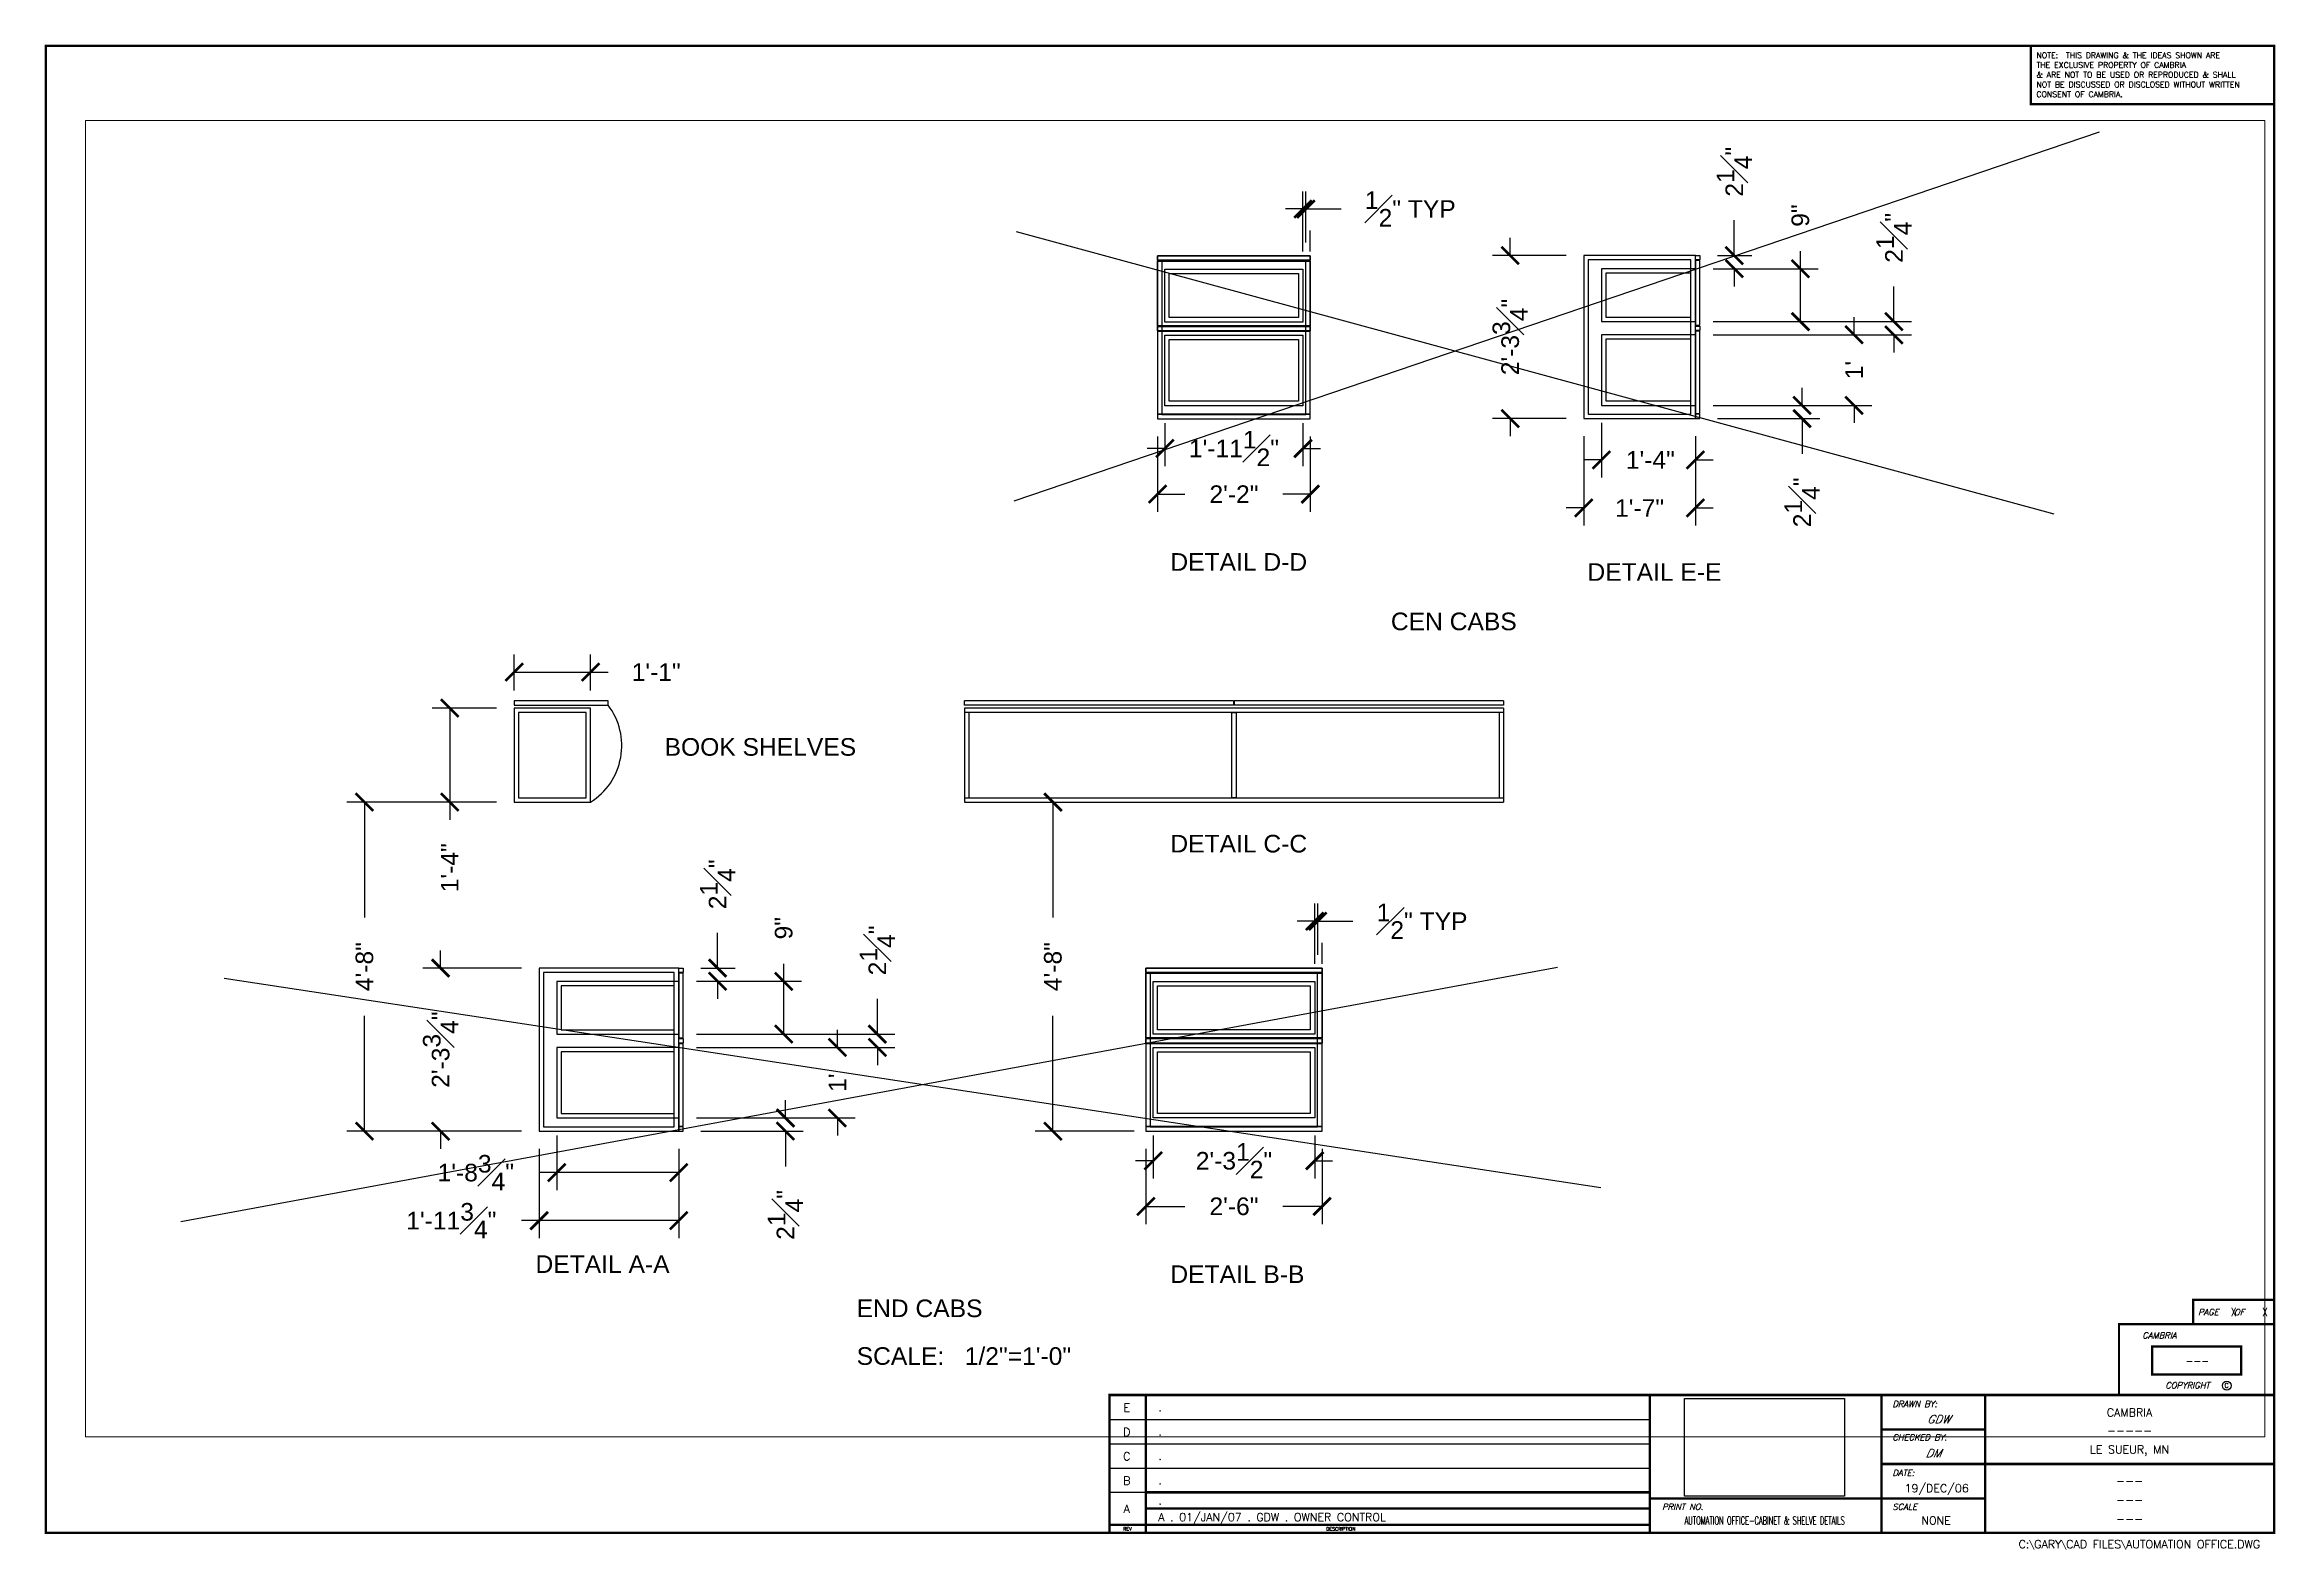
# Paper-space layout 'Cabinet & Shelve Details' of a CAD drawing. Header units: inches. Extents: x 0 to 15.8, y -0.1 to 10.6.
# The model-space entities are those that its viewports show. They can reach past a viewport. Long polylines and large blocks are cut down to what shows.
import ezdxf
from ezdxf.enums import TextEntityAlignment as Align

# ---------------------------------------------------------------- set-up
doc = ezdxf.new("R2010")
doc.units = ezdxf.units.IN
doc.header["$LTSCALE"] = 0.5
doc.header["$MEASUREMENT"] = 0
doc.header["$PDMODE"] = 34
doc.linetypes.add('HIDDEN', pattern=[0.375, 0.25, -0.125])
doc.layers.get('0').update_dxf_attribs({"color": 1})
for name, color, linetype in [('Cabinets', 40, 'Continuous'), ('Cabinets_Hid', 160, 'HIDDEN'), ('Dim', 33, 'Continuous'), ('Hid', 3, 'HIDDEN'), ('Nova_Attributes', 7, 'Continuous'), ('Nova_Border', 5, 'Continuous'), ('Text', 30, 'Continuous')]:
    doc.layers.add(name, color=color, linetype=linetype)
doc.layers.add('vPorts', color=111, linetype='Continuous', plot=False)
doc.styles.add('Arial', font='ARIAL.TTF')
doc.styles.add('ITALIC', font='ITALIC.SHX')
doc.styles.add('ROMANS', font='romans.shx', dxfattribs={"width": 0.85})
doc.styles.add('SHX', font='scriptc', dxfattribs={"oblique": 10})
doc.styles.get("Standard").update_dxf_attribs({"font": 'simplex.shx'})
doc.dimstyles.get("Standard").update_dxf_attribs({"dimtxt": 0.18, "dimasz": 0.18, "dimexe": 0.0625, "dimexo": 0.0625, "dimgap": 0.09, "dimtad": 0, "dimtih": 1, "dimtoh": 1, "dimdec": 4, "dimzin": 0, "dimdsep": 46, "dimtxsty": 'Standard', "dimcen": 0.09, "dimclrt": 92, "dimadec": 0, "dimazin": 0, "dimtfac": 1, "dimtdec": 4, "dimtofl": 0, "dimtmove": 0, "dimatfit": 3, "dimfxl": 0, "dimtolj": 1, "dimtzin": 0, "dimarcsym": 0})
picture_1 = doc.add_image_def('image1.bmp', size_in_pixel=(159, 97))

psp = doc.layouts.new('Cabinet & Shelve Details')

msp = doc.modelspace()

# ---------------------------------------------------------------- texts
at = {"layer": 'Text', "style": 'Arial'}
for s, p in [('DETAIL D-D', (627.1162, -371.97481)), ('DETAIL E-E', (698.10368, -373.68606)), ('CEN CABS', (664.6484, -382.09265)), ('BOOK SHELVES', (541.02762, -403.45708)), ('DETAIL C-C', (627.1162, -419.9195)), ('DETAIL A-A', (519.05543, -491.48848)), ('DETAIL B-B', (627.1162, -493.19539)), ('END CABS', (573.72036, -499.00309)), ('SCALE:   1/2"=1\'-0"', (573.72036, -507.12551))]:
    msp.add_text(s, height=3, dxfattribs=at).set_placement(p)

# ---------------------------------------------------------------- blocks, each defined once
blk = doc.blocks.new('Cambria Title Block')
for p, q in [((65.75, 8.65), (137.57, 8.65)), ((65.75, 0.15), (65.75, 8.65)), ((67.99, 0.15), (67.99, 8.65)), ((99.07, 0.15), (99.07, 8.65)), ((113.35, 0.15), (113.35, 8.65)), ((119.75, 0.15), (119.75, 8.65)), ((65.75, 7.15), (99.07, 7.15)), ((65.75, 5.65), (99.07, 5.65)), ((113.35, 6.53), (119.75, 6.53)), ((65.75, 4.15), (99.07, 4.15)), ((113.35, 4.4), (137.57, 4.4)), ((65.75, 2.65), (99.07, 2.65)), ((67.99, 1.65), (99.07, 1.65)), ((99.07, 2.27), (119.75, 2.27)), ((65.75, 0.65), (99.07, 0.65)), ((65.75, 0.15), (137.57, 0.15))]:
    blk.add_line(p, q)
at = {"const_width": 0.15}
blk.add_lwpolyline([(137.57, 0.15), (0.15, 0.15), (0.15, 91.85), (137.57, 91.85)], close=True, dxfattribs=at)
for points, const_width in [([(122.57, 91.85), (122.57, 88.25), (137.57, 88.25)], 0.15), ([(137.57, 14.52), (132.57, 14.52), (132.57, 13.02)], 0.15), ([(137.57, 13.02), (128, 13.02), (128, 8.65)], 0.14), ([(135.53, 11.65), (130.04, 11.65), (130.04, 9.92), (135.53, 9.92), (135.53, 11.65)], 0.14), ([(137.57, 8.65), (65.75, 8.65), (65.75, 0.15)], 0.15), ([(67.99, 8.65), (67.99, 0.15)], 0.15), ([(99.07, 8.65), (99.07, 0.15)], 0.15), ([(113.35, 8.65), (113.35, 0.15)], 0.15), ([(119.75, 8.65), (119.75, 0.15)], 0.15), ([(113.35, 6.53), (119.75, 6.53)], 0.15), ([(137.57, 4.4), (113.35, 4.4)], 0.15), ([(67.99, 2.65), (99.07, 2.65)], 0.15), ([(67.99, 1.65), (99.07, 1.65)], 0.15), ([(119.75, 2.27), (99.07, 2.27)], 0.15), ([(99.07, 0.65), (65.75, 0.65)], 0.15)]:
    blk.add_lwpolyline(points, dxfattribs=dict(const_width=const_width))
blk.add_circle((134.65, 9.23), 0.274)
for s, p in [('THE EXCLUSIVE PROPERTY OF CAMBRIA', (122.91, 90.49)), ('NOTE:  THIS DRAWING & THE IDEAS SHOWN ARE', (122.91, 91.09)), ('& ARE NOT TO BE USED OR REPRODUCED & SHALL', (122.91, 89.89)), ('NOT BE DISCUSSED OR DISCLOSED WITHOUT WRITTEN', (122.91, 89.29)), ('CONSENT OF CAMBRIA.', (122.91, 88.69))]:
    blk.add_text(s, height=0.35).set_placement(p)
for s, height, style, p in [('PAGE   OF    ', 0.375, 'ITALIC', (132.88, 13.58)), ('CAMBRIA', 0.375, 'ITALIC', (129.44, 12.14)), ('DRAWN BY:', 0.375, 'ITALIC', (114.03, 7.91)), ('COPYRIGHT', 0.375, 'ITALIC', (130.86, 9.06)), ('C', 0.281, 'ROMANS', (134.51, 9.1)), ('CHECKED BY:', 0.375, 'ITALIC', (114.03, 5.85)), ('DATE:', 0.375, 'ITALIC', (114.03, 3.66)), ('PRINT NO.', 0.375, 'ITALIC', (99.82, 1.57)), ('SCALE', 0.375, 'ITALIC', (114.03, 1.57))]:
    blk.add_text(s, height=height, dxfattribs=dict(style=style)).set_placement(p)
at = {"width": 0.75}
for p in [(135.08, 13.52), (137.01, 13.52)]:
    blk.add_text('X', height=0.5, dxfattribs=at).set_placement(p, align=Align.CENTER)
for s, height, p in [('E', 0.5, (66.81, 7.62)), ('D', 0.5, (66.81, 6.12)), ('C', 0.5, (66.81, 4.62)), ('B', 0.5, (66.81, 3.12)), ('A', 0.5, (66.81, 1.38)), ('REV', 0.21, (66.86, 0.29)), ('DESCRIPTION', 0.21, (80.01, 0.29))]:
    blk.add_text(s, height=height).set_placement(p, align=Align.CENTER)
at = {"layer": 'Nova_Attributes', "style": 'ITALIC'}
blk.add_attdef('CHKD_DATE', text='', height=0.432, dxfattribs=at).set_placement((132.78, 10.53), align=Align.CENTER)
at = {"layer": 'Nova_Attributes'}
for tag, p in [('REV6', (68.76, 7.66)), ('REV5', (68.76, 6.16)), ('REV4', (68.76, 4.66)), ('REV3', (68.76, 3.16)), ('REV2', (68.76, 1.89)), ('REV1', (68.76, 0.87))]:
    blk.add_attdef(tag, p, '', height=0.5, dxfattribs=at)
at = {"layer": 'Nova_Attributes', "style": 'SHX', "oblique": 10}
for tag, p in [('DRW', (116.87, 6.91)), ('CHKD', (116.55, 4.81))]:
    blk.add_attdef(tag, text='', height=0.5, dxfattribs=at).set_placement(p, align=Align.CENTER)
at = {"layer": 'Nova_Attributes'}
for tag, p in [('CUSTOMER', (128.65, 7.32)), ('LOCATION', (128.65, 5.04)), ('PROJECT', (128.65, 6.2)), ('DRW_DATE', (116.76, 2.66)), ('DESC_1', (128.65, 3.11)), ('DESC_2', (128.65, 1.93)), ('DWG_NUM', (106.14, 0.66)), ('SCALE', (116.73, 0.66)), ('DESC_3', (128.65, 0.76))]:
    blk.add_attdef(tag, text='', height=0.5, dxfattribs=at).set_placement(p, align=Align.CENTER)
blk.add_attdef('FILE', text='', height=0.5, dxfattribs=at).set_placement((136.71, -0.8), align=Align.RIGHT)
image = blk.add_image(picture_1, insert=(101.21, 2.42), size_in_units=(9.87, 6.02))
image.dxf.flags = 7
blk = doc.blocks.new('_ArchTick')
at = {"color": 0, "linetype": 'ByBlock', "const_width": 0.15}
blk.add_lwpolyline([(-0.5, -0.5), (0.5, 0.5)], dxfattribs=at)
blk = doc.blocks.new('*D23')
at = {"layer": 'Defpoints', "color": 0}
for p in [(519.69, -439.6), (502.9, -467.35), (519.69, -467.35)]:
    blk.add_point(p, dxfattribs=at)
at = {"layer": 'Dim', "color": 0, "lineweight": -2}
for p, q in [((502.9, -439.6), (502.9, -436.6)), ((516.69, -439.6), (499.9, -439.6)), ((516.69, -467.35), (499.9, -467.35)), ((502.9, -467.35), (502.9, -470.35))]:
    blk.add_line(p, q, dxfattribs=at)
at = {"layer": 'Dim', "color": 0, "lineweight": -2, "xscale": 3, "yscale": 3, "zscale": 3}
for p, rotation in [((502.9, -439.6), 270), ((502.9, -467.35), 90)]:
    blk.add_blockref('_ArchTick', p, dxfattribs=dict(at, rotation=rotation))
at = {"layer": 'Dim', "color": 92, "insert": (502.9, -453.48), "char_height": 3, "attachment_point": 5, "rotation": 90, "style": 'Arial'}
blk.add_mtext('\\A1;2\'-3{\\H1.000000x;\\S3#4;}"', dxfattribs=at)
blk = doc.blocks.new('*D24')
at = {"layer": 'Defpoints', "color": 0}
for p in [(519.69, -467.35), (543.44, -467.35), (543.44, -482.58)]:
    blk.add_point(p, dxfattribs=at)
at = {"layer": 'Dim', "color": 0, "lineweight": -2}
for p, q in [((519.69, -470.35), (519.69, -485.58)), ((543.44, -470.35), (543.44, -485.58)), ((519.69, -482.58), (516.69, -482.58)), ((543.44, -482.58), (519.69, -482.58))]:
    blk.add_line(p, q, dxfattribs=at)
at = {"layer": 'Dim', "color": 0, "lineweight": -2, "xscale": 3, "yscale": 3, "zscale": 3, "rotation": 180}
blk.add_blockref('_ArchTick', (519.69, -482.58), dxfattribs=at)
at = {"layer": 'Dim', "color": 0, "lineweight": -2, "xscale": 3, "yscale": 3, "zscale": 3}
blk.add_blockref('_ArchTick', (543.44, -482.58), dxfattribs=at)
at = {"layer": 'Dim', "color": 92, "insert": (504.73, -482.58), "char_height": 3, "attachment_point": 5, "style": 'Arial'}
blk.add_mtext('\\A1;1\'-11{\\H1.000000x;\\S3#4;}"', dxfattribs=at)
blk = doc.blocks.new('*D25')
at = {"layer": 'Defpoints', "color": 0}
for p in [(543.44, -465.1), (561.6, -465.1), (544.19, -467.35)]:
    blk.add_point(p, dxfattribs=at)
at = {"layer": 'Dim', "color": 0, "lineweight": -2}
for p, q in [((561.6, -465.1), (561.6, -462.1)), ((546.44, -465.1), (564.6, -465.1)), ((547.19, -467.35), (564.6, -467.35)), ((561.6, -467.35), (561.6, -473.35))]:
    blk.add_line(p, q, dxfattribs=at)
at = {"layer": 'Dim', "color": 0, "lineweight": -2, "xscale": 3, "yscale": 3, "zscale": 3}
for p, rotation in [((561.6, -465.1), 270), ((561.6, -467.35), 90)]:
    blk.add_blockref('_ArchTick', p, dxfattribs=dict(at, rotation=rotation))
at = {"layer": 'Dim', "color": 92, "insert": (561.6, -481.61), "char_height": 3, "attachment_point": 5, "rotation": 90, "style": 'Arial'}
blk.add_mtext('\\A1;2{\\H1.000000x;\\S1#4;}"', dxfattribs=at)
blk = doc.blocks.new('*D26')
at = {"layer": 'Defpoints', "color": 0}
for p in [(543.44, -453.1), (543.44, -465.1), (570.44, -465.1)]:
    blk.add_point(p, dxfattribs=at)
at = {"layer": 'Dim', "color": 0, "lineweight": -2}
for p, q in [((570.44, -453.1), (570.44, -450.1)), ((546.44, -453.1), (573.44, -453.1)), ((546.44, -465.1), (573.44, -465.1)), ((570.44, -465.1), (570.44, -468.1))]:
    blk.add_line(p, q, dxfattribs=at)
at = {"layer": 'Dim', "color": 0, "lineweight": -2, "xscale": 3, "yscale": 3, "zscale": 3}
for p, rotation in [((570.44, -453.1), 270), ((570.44, -465.1), 90)]:
    blk.add_blockref('_ArchTick', p, dxfattribs=dict(at, rotation=rotation))
at = {"layer": 'Dim', "color": 92, "insert": (570.44, -459.1), "char_height": 3, "attachment_point": 5, "rotation": 90, "style": 'Arial'}
blk.add_mtext("\\A1;1'", dxfattribs=at)
blk = doc.blocks.new('*D27')
at = {"layer": 'Defpoints', "color": 0}
for p in [(543.44, -450.85), (543.44, -453.1), (577.24, -453.1)]:
    blk.add_point(p, dxfattribs=at)
at = {"layer": 'Dim', "color": 0, "lineweight": -2}
for p, q in [((577.24, -450.85), (577.24, -444.85)), ((546.44, -450.85), (580.24, -450.85)), ((546.44, -453.1), (580.24, -453.1)), ((577.24, -453.1), (577.24, -456.1))]:
    blk.add_line(p, q, dxfattribs=at)
at = {"layer": 'Dim', "color": 0, "lineweight": -2, "xscale": 3, "yscale": 3, "zscale": 3}
for p, rotation in [((577.24, -450.85), 270), ((577.24, -453.1), 90)]:
    blk.add_blockref('_ArchTick', p, dxfattribs=dict(at, rotation=rotation))
at = {"layer": 'Dim', "color": 92, "insert": (577.24, -436.59), "char_height": 3, "attachment_point": 5, "rotation": 90, "style": 'Arial'}
blk.add_mtext('\\A1;2{\\H1.000000x;\\S1#4;}"', dxfattribs=at)
blk = doc.blocks.new('*D28')
at = {"layer": 'Defpoints', "color": 0}
for p in [(543.44, -441.85), (561.31, -441.85), (543.44, -450.85)]:
    blk.add_point(p, dxfattribs=at)
at = {"layer": 'Dim', "color": 0, "lineweight": -2}
for p, q in [((561.31, -441.85), (561.31, -438.85)), ((546.44, -441.85), (564.31, -441.85)), ((561.31, -450.85), (561.31, -441.85)), ((546.44, -450.85), (564.31, -450.85))]:
    blk.add_line(p, q, dxfattribs=at)
at = {"layer": 'Dim', "color": 0, "lineweight": -2, "xscale": 3, "yscale": 3, "zscale": 3}
for p, rotation in [((561.31, -441.85), 90), ((561.31, -450.85), 270)]:
    blk.add_blockref('_ArchTick', p, dxfattribs=dict(at, rotation=rotation))
at = {"layer": 'Dim', "color": 92, "insert": (561.31, -432.81), "char_height": 3, "attachment_point": 5, "rotation": 90, "style": 'Arial'}
blk.add_mtext('\\A1;9"', dxfattribs=at)
blk = doc.blocks.new('*D29')
at = {"layer": 'Defpoints', "color": 0}
for p in [(544.19, -439.6), (550.05, -439.6), (543.44, -441.85)]:
    blk.add_point(p, dxfattribs=at)
at = {"layer": 'Dim', "color": 0, "lineweight": -2}
for p, q in [((550.05, -439.6), (550.05, -433.6)), ((547.19, -439.6), (553.05, -439.6)), ((546.44, -441.85), (553.05, -441.85)), ((550.05, -441.85), (550.05, -444.85))]:
    blk.add_line(p, q, dxfattribs=at)
at = {"layer": 'Dim', "color": 0, "lineweight": -2, "xscale": 3, "yscale": 3, "zscale": 3}
for p, rotation in [((550.05, -439.6), 270), ((550.05, -441.85), 90)]:
    blk.add_blockref('_ArchTick', p, dxfattribs=dict(at, rotation=rotation))
at = {"layer": 'Dim', "color": 92, "insert": (550.05, -425.34), "char_height": 3, "attachment_point": 5, "rotation": 90, "style": 'Arial'}
blk.add_mtext('\\A1;2{\\H1.000000x;\\S1#4;}"', dxfattribs=at)
blk = doc.blocks.new('*D30')
at = {"layer": 'Defpoints', "color": 0}
for p in [(522.69, -465.1), (543.44, -467.35), (522.69, -474.4)]:
    blk.add_point(p, dxfattribs=at)
at = {"layer": 'Dim', "color": 0, "lineweight": -2}
for p, q in [((522.69, -468.1), (522.69, -477.4)), ((543.44, -470.35), (543.44, -477.4)), ((522.69, -474.4), (519.69, -474.4)), ((543.44, -474.4), (522.69, -474.4))]:
    blk.add_line(p, q, dxfattribs=at)
at = {"layer": 'Dim', "color": 0, "lineweight": -2, "xscale": 3, "yscale": 3, "zscale": 3, "rotation": 180}
blk.add_blockref('_ArchTick', (522.69, -474.4), dxfattribs=at)
at = {"layer": 'Dim', "color": 0, "lineweight": -2, "xscale": 3, "yscale": 3, "zscale": 3}
blk.add_blockref('_ArchTick', (543.44, -474.4), dxfattribs=at)
at = {"layer": 'Dim', "color": 92, "insert": (508.9, -474.4), "char_height": 3, "attachment_point": 5, "style": 'Arial'}
blk.add_mtext('\\A1;1\'-8{\\H1.000000x;\\S3#4;}"', dxfattribs=at)
blk = doc.blocks.new('*D34')
at = {"layer": 'Defpoints', "color": 0}
for p in [(622.94, -467.35), (652.94, -467.35), (622.94, -480.16)]:
    blk.add_point(p, dxfattribs=at)
at = {"layer": 'Dim', "color": 0, "lineweight": -2}
for p, q in [((622.94, -470.35), (622.94, -483.16)), ((652.94, -470.35), (652.94, -483.16)), ((622.94, -480.16), (629.6, -480.16)), ((652.94, -480.16), (646.27, -480.16))]:
    blk.add_line(p, q, dxfattribs=at)
at = {"layer": 'Dim', "color": 0, "lineweight": -2, "xscale": 3, "yscale": 3, "zscale": 3, "rotation": 180}
blk.add_blockref('_ArchTick', (622.94, -480.16), dxfattribs=at)
at = {"layer": 'Dim', "color": 0, "lineweight": -2, "xscale": 3, "yscale": 3, "zscale": 3}
blk.add_blockref('_ArchTick', (652.94, -480.16), dxfattribs=at)
at = {"layer": 'Dim', "color": 92, "insert": (637.94, -480.16), "char_height": 3, "attachment_point": 5, "style": 'Arial'}
blk.add_mtext('\\A1;2\'-6"', dxfattribs=at)
blk = doc.blocks.new('*D35')
at = {"layer": 'Defpoints', "color": 0}
for p in [(624.19, -465.1), (651.69, -465.1), (651.69, -472.39)]:
    blk.add_point(p, dxfattribs=at)
at = {"layer": 'Dim', "color": 0, "lineweight": -2}
for p, q in [((624.19, -468.1), (624.19, -475.39)), ((651.69, -468.1), (651.69, -475.39)), ((624.19, -472.39), (621.19, -472.39)), ((651.69, -472.39), (654.69, -472.39))]:
    blk.add_line(p, q, dxfattribs=at)
at = {"layer": 'Dim', "color": 0, "lineweight": -2, "xscale": 3, "yscale": 3, "zscale": 3}
blk.add_blockref('_ArchTick', (624.19, -472.39), dxfattribs=at)
at = {"layer": 'Dim', "color": 0, "lineweight": -2, "xscale": 3, "yscale": 3, "zscale": 3, "rotation": 180}
blk.add_blockref('_ArchTick', (651.69, -472.39), dxfattribs=at)
at = {"layer": 'Dim', "color": 92, "insert": (637.94, -472.39), "char_height": 3, "attachment_point": 5, "style": 'Arial'}
blk.add_mtext('\\A1;2\'-3{\\H1.000000x;\\S1#2;}"', dxfattribs=at)
blk = doc.blocks.new('*D37')
at = {"layer": 'Defpoints', "color": 0}
for p in [(515.44, -411.35), (489.95, -467.35), (519.69, -467.35)]:
    blk.add_point(p, dxfattribs=at)
at = {"layer": 'Dim', "color": 0, "lineweight": -2}
for p, q in [((512.44, -411.35), (486.95, -411.35)), ((489.95, -411.35), (489.95, -430.99)), ((489.95, -467.35), (489.95, -447.72)), ((516.69, -467.35), (486.95, -467.35))]:
    blk.add_line(p, q, dxfattribs=at)
at = {"layer": 'Dim', "color": 0, "lineweight": -2, "xscale": 3, "yscale": 3, "zscale": 3}
for p, rotation in [((489.95, -411.35), 90), ((489.95, -467.35), 270)]:
    blk.add_blockref('_ArchTick', p, dxfattribs=dict(at, rotation=rotation))
at = {"layer": 'Dim', "color": 92, "insert": (489.95, -439.35), "char_height": 3, "attachment_point": 5, "rotation": 90, "style": 'Arial'}
blk.add_mtext('\\A1;4\'-8"', dxfattribs=at)
blk = doc.blocks.new('*D38')
at = {"layer": 'Defpoints', "color": 0}
for p in [(515.44, -395.35), (504.45, -411.35), (515.44, -411.35)]:
    blk.add_point(p, dxfattribs=at)
at = {"layer": 'Dim', "color": 0, "lineweight": -2}
for p, q in [((512.44, -395.35), (501.45, -395.35)), ((504.45, -395.35), (504.45, -411.35)), ((512.44, -411.35), (501.45, -411.35)), ((504.45, -411.35), (504.45, -414.35))]:
    blk.add_line(p, q, dxfattribs=at)
at = {"layer": 'Dim', "color": 0, "lineweight": -2, "xscale": 3, "yscale": 3, "zscale": 3}
for p, rotation in [((504.45, -395.35), 90), ((504.45, -411.35), 270)]:
    blk.add_blockref('_ArchTick', p, dxfattribs=dict(at, rotation=rotation))
at = {"layer": 'Dim', "color": 92, "insert": (504.45, -422.52), "char_height": 3, "attachment_point": 5, "rotation": 90, "style": 'Arial'}
blk.add_mtext('\\A1;1\'-4"', dxfattribs=at)
blk = doc.blocks.new('*D39')
at = {"layer": 'Defpoints', "color": 0}
for p in [(528.44, -389.22), (515.44, -395.35), (528.44, -395.35)]:
    blk.add_point(p, dxfattribs=at)
at = {"layer": 'Dim', "color": 0, "lineweight": -2}
for p, q in [((515.44, -392.35), (515.44, -386.22)), ((528.44, -392.35), (528.44, -386.22)), ((515.44, -389.22), (528.44, -389.22)), ((528.44, -389.22), (531.44, -389.22))]:
    blk.add_line(p, q, dxfattribs=at)
at = {"layer": 'Dim', "color": 0, "lineweight": -2, "xscale": 3, "yscale": 3, "zscale": 3, "rotation": 180}
blk.add_blockref('_ArchTick', (515.44, -389.22), dxfattribs=at)
at = {"layer": 'Dim', "color": 0, "lineweight": -2, "xscale": 3, "yscale": 3, "zscale": 3}
blk.add_blockref('_ArchTick', (528.44, -389.22), dxfattribs=at)
at = {"layer": 'Dim', "color": 92, "insert": (539.6, -389.22), "char_height": 3, "attachment_point": 5, "style": 'Arial'}
blk.add_mtext('\\A1;1\'-1"', dxfattribs=at)
blk = doc.blocks.new('*D48')
at = {"layer": 'Defpoints', "color": 0}
for p in [(624.94, -346.13), (650.94, -346.13), (624.94, -358.94)]:
    blk.add_point(p, dxfattribs=at)
at = {"layer": 'Dim', "color": 0, "lineweight": -2}
for p, q in [((624.94, -349.13), (624.94, -361.94)), ((650.94, -349.13), (650.94, -361.94)), ((624.94, -358.94), (629.6, -358.94)), ((650.94, -358.94), (646.27, -358.94))]:
    blk.add_line(p, q, dxfattribs=at)
at = {"layer": 'Dim', "color": 0, "lineweight": -2, "xscale": 3, "yscale": 3, "zscale": 3, "rotation": 180}
blk.add_blockref('_ArchTick', (624.94, -358.94), dxfattribs=at)
at = {"layer": 'Dim', "color": 0, "lineweight": -2, "xscale": 3, "yscale": 3, "zscale": 3}
blk.add_blockref('_ArchTick', (650.94, -358.94), dxfattribs=at)
at = {"layer": 'Dim', "color": 92, "insert": (637.94, -358.94), "char_height": 3, "attachment_point": 5, "style": 'Arial'}
blk.add_mtext('\\A1;2\'-2"', dxfattribs=at)
blk = doc.blocks.new('*D49')
at = {"layer": 'Defpoints', "color": 0}
for p in [(626.19, -343.88), (649.69, -343.88), (649.69, -351.16)]:
    blk.add_point(p, dxfattribs=at)
at = {"layer": 'Dim', "color": 0, "lineweight": -2}
for p, q in [((626.19, -346.88), (626.19, -354.16)), ((649.69, -346.88), (649.69, -354.16)), ((626.19, -351.16), (623.19, -351.16)), ((649.69, -351.16), (652.69, -351.16))]:
    blk.add_line(p, q, dxfattribs=at)
at = {"layer": 'Dim', "color": 0, "lineweight": -2, "xscale": 3, "yscale": 3, "zscale": 3}
blk.add_blockref('_ArchTick', (626.19, -351.16), dxfattribs=at)
at = {"layer": 'Dim', "color": 0, "lineweight": -2, "xscale": 3, "yscale": 3, "zscale": 3, "rotation": 180}
blk.add_blockref('_ArchTick', (649.69, -351.16), dxfattribs=at)
at = {"layer": 'Dim', "color": 92, "insert": (637.94, -351.16), "char_height": 3, "attachment_point": 5, "style": 'Arial'}
blk.add_mtext('\\A1;1\'-11{\\H1.000000x;\\S1#2;}"', dxfattribs=at)
blk = doc.blocks.new('*D54')
at = {"layer": 'Defpoints', "color": 0}
for p in [(697.48, -318.32), (684.95, -346.07), (697.48, -346.07)]:
    blk.add_point(p, dxfattribs=at)
at = {"layer": 'Dim', "color": 0, "lineweight": -2}
for p, q in [((694.48, -318.32), (681.95, -318.32)), ((684.95, -318.32), (684.95, -315.32)), ((694.48, -346.07), (681.95, -346.07)), ((684.95, -346.07), (684.95, -349.07))]:
    blk.add_line(p, q, dxfattribs=at)
at = {"layer": 'Dim', "color": 0, "lineweight": -2, "xscale": 3, "yscale": 3, "zscale": 3}
for p, rotation in [((684.95, -318.32), 270), ((684.95, -346.07), 90)]:
    blk.add_blockref('_ArchTick', p, dxfattribs=dict(at, rotation=rotation))
at = {"layer": 'Dim', "color": 92, "insert": (684.95, -332.19), "char_height": 3, "attachment_point": 5, "rotation": 90, "style": 'Arial'}
blk.add_mtext('\\A1;2\'-3{\\H1.000000x;\\S3#4;}"', dxfattribs=at)
blk = doc.blocks.new('*D55')
at = {"layer": 'Defpoints', "color": 0}
for p in [(697.48, -346.07), (716.48, -346.07), (716.48, -361.29)]:
    blk.add_point(p, dxfattribs=at)
at = {"layer": 'Dim', "color": 0, "lineweight": -2}
for p, q in [((697.48, -349.07), (697.48, -364.29)), ((716.48, -349.07), (716.48, -364.29)), ((697.48, -361.29), (694.48, -361.29)), ((716.48, -361.29), (719.48, -361.29))]:
    blk.add_line(p, q, dxfattribs=at)
at = {"layer": 'Dim', "color": 0, "lineweight": -2, "xscale": 3, "yscale": 3, "zscale": 3}
blk.add_blockref('_ArchTick', (697.48, -361.29), dxfattribs=at)
at = {"layer": 'Dim', "color": 0, "lineweight": -2, "xscale": 3, "yscale": 3, "zscale": 3, "rotation": 180}
blk.add_blockref('_ArchTick', (716.48, -361.29), dxfattribs=at)
at = {"layer": 'Dim', "color": 92, "insert": (706.98, -361.29), "char_height": 3, "attachment_point": 5, "style": 'Arial'}
blk.add_mtext('\\A1;1\'-7"', dxfattribs=at)
blk = doc.blocks.new('*D50')
at = {"layer": 'Defpoints', "color": 0}
for p in [(716.48, -343.82), (734.64, -343.82), (717.23, -346.07)]:
    blk.add_point(p, dxfattribs=at)
at = {"layer": 'Dim', "color": 0, "lineweight": -2}
for p, q in [((734.64, -343.82), (734.64, -340.82)), ((719.48, -343.82), (737.64, -343.82)), ((720.23, -346.07), (737.64, -346.07)), ((734.64, -346.07), (734.64, -352.07))]:
    blk.add_line(p, q, dxfattribs=at)
at = {"layer": 'Dim', "color": 0, "lineweight": -2, "xscale": 3, "yscale": 3, "zscale": 3}
for p, rotation in [((734.64, -343.82), 270), ((734.64, -346.07), 90)]:
    blk.add_blockref('_ArchTick', p, dxfattribs=dict(at, rotation=rotation))
at = {"layer": 'Dim', "color": 92, "insert": (734.64, -360.33), "char_height": 3, "attachment_point": 5, "rotation": 90, "style": 'Arial'}
blk.add_mtext('\\A1;2{\\H1.000000x;\\S1#4;}"', dxfattribs=at)
blk = doc.blocks.new('*D51')
at = {"layer": 'Defpoints', "color": 0}
for p in [(716.48, -331.82), (716.48, -343.82), (743.49, -343.82)]:
    blk.add_point(p, dxfattribs=at)
at = {"layer": 'Dim', "color": 0, "lineweight": -2}
for p, q in [((743.49, -331.82), (743.49, -328.82)), ((719.48, -331.82), (746.49, -331.82)), ((719.48, -343.82), (746.49, -343.82)), ((743.49, -343.82), (743.49, -346.82))]:
    blk.add_line(p, q, dxfattribs=at)
at = {"layer": 'Dim', "color": 0, "lineweight": -2, "xscale": 3, "yscale": 3, "zscale": 3}
for p, rotation in [((743.49, -331.82), 270), ((743.49, -343.82), 90)]:
    blk.add_blockref('_ArchTick', p, dxfattribs=dict(at, rotation=rotation))
at = {"layer": 'Dim', "color": 92, "insert": (743.49, -337.82), "char_height": 3, "attachment_point": 5, "rotation": 90, "style": 'Arial'}
blk.add_mtext("\\A1;1'", dxfattribs=at)
blk = doc.blocks.new('*D52')
at = {"layer": 'Defpoints', "color": 0}
for p in [(716.48, -329.57), (716.48, -331.82), (750.28, -331.82)]:
    blk.add_point(p, dxfattribs=at)
at = {"layer": 'Dim', "color": 0, "lineweight": -2}
for p, q in [((750.28, -329.57), (750.28, -323.57)), ((719.48, -329.57), (753.28, -329.57)), ((719.48, -331.82), (753.28, -331.82)), ((750.28, -331.82), (750.28, -334.82))]:
    blk.add_line(p, q, dxfattribs=at)
at = {"layer": 'Dim', "color": 0, "lineweight": -2, "xscale": 3, "yscale": 3, "zscale": 3}
for p, rotation in [((750.28, -329.57), 270), ((750.28, -331.82), 90)]:
    blk.add_blockref('_ArchTick', p, dxfattribs=dict(at, rotation=rotation))
at = {"layer": 'Dim', "color": 92, "insert": (750.28, -315.31), "char_height": 3, "attachment_point": 5, "rotation": 90, "style": 'Arial'}
blk.add_mtext('\\A1;2{\\H1.000000x;\\S1#4;}"', dxfattribs=at)
blk = doc.blocks.new('*D53')
at = {"layer": 'Defpoints', "color": 0}
for p in [(716.48, -320.57), (734.36, -320.57), (716.48, -329.57)]:
    blk.add_point(p, dxfattribs=at)
at = {"layer": 'Dim', "color": 0, "lineweight": -2}
for p, q in [((734.36, -320.57), (734.36, -317.57)), ((719.48, -320.57), (737.36, -320.57)), ((734.36, -329.57), (734.36, -320.57)), ((719.48, -329.57), (737.36, -329.57))]:
    blk.add_line(p, q, dxfattribs=at)
at = {"layer": 'Dim', "color": 0, "lineweight": -2, "xscale": 3, "yscale": 3, "zscale": 3}
for p, rotation in [((734.36, -320.57), 90), ((734.36, -329.57), 270)]:
    blk.add_blockref('_ArchTick', p, dxfattribs=dict(at, rotation=rotation))
at = {"layer": 'Dim', "color": 92, "insert": (734.36, -311.52), "char_height": 3, "attachment_point": 5, "rotation": 90, "style": 'Arial'}
blk.add_mtext('\\A1;9"', dxfattribs=at)
blk = doc.blocks.new('*D56')
at = {"layer": 'Defpoints', "color": 0}
for p in [(700.48, -343.82), (716.48, -346.07), (700.48, -353.11)]:
    blk.add_point(p, dxfattribs=at)
at = {"layer": 'Dim', "color": 0, "lineweight": -2}
for p, q in [((700.48, -346.82), (700.48, -356.11)), ((716.48, -349.07), (716.48, -356.11)), ((700.48, -353.11), (697.48, -353.11)), ((716.48, -353.11), (719.48, -353.11))]:
    blk.add_line(p, q, dxfattribs=at)
at = {"layer": 'Dim', "color": 0, "lineweight": -2, "xscale": 3, "yscale": 3, "zscale": 3}
blk.add_blockref('_ArchTick', (700.48, -353.11), dxfattribs=at)
at = {"layer": 'Dim', "color": 0, "lineweight": -2, "xscale": 3, "yscale": 3, "zscale": 3, "rotation": 180}
blk.add_blockref('_ArchTick', (716.48, -353.11), dxfattribs=at)
at = {"layer": 'Dim', "color": 92, "insert": (708.81, -353.11), "char_height": 3, "attachment_point": 5, "style": 'Arial'}
blk.add_mtext('\\A1;1\'-4"', dxfattribs=at)
blk = doc.blocks.new('*D57')
at = {"layer": 'Defpoints', "color": 0}
for p in [(717.23, -318.32), (723.1, -318.32), (716.48, -320.57)]:
    blk.add_point(p, dxfattribs=at)
at = {"layer": 'Dim', "color": 0, "lineweight": -2}
for p, q in [((723.1, -318.32), (723.1, -312.32)), ((720.23, -318.32), (726.1, -318.32)), ((719.48, -320.57), (726.1, -320.57)), ((723.1, -320.57), (723.1, -323.57))]:
    blk.add_line(p, q, dxfattribs=at)
at = {"layer": 'Dim', "color": 0, "lineweight": -2, "xscale": 3, "yscale": 3, "zscale": 3}
for p, rotation in [((723.1, -318.32), 270), ((723.1, -320.57), 90)]:
    blk.add_blockref('_ArchTick', p, dxfattribs=dict(at, rotation=rotation))
at = {"layer": 'Dim', "color": 92, "insert": (723.1, -304.06), "char_height": 3, "attachment_point": 5, "rotation": 90, "style": 'Arial'}
blk.add_mtext('\\A1;2{\\H1.000000x;\\S1#4;}"', dxfattribs=at)
blk = doc.blocks.new('*D75')
at = {"layer": 'Defpoints', "color": 0}
for p in [(607.13, -411.35), (607.13, -467.35), (623.94, -467.35)]:
    blk.add_point(p, dxfattribs=at)
at = {"layer": 'Dim', "color": 0, "lineweight": -2}
for p, q in [((607.13, -411.35), (607.13, -430.99)), ((607.13, -467.35), (607.13, -447.72)), ((620.94, -467.35), (604.13, -467.35))]:
    blk.add_line(p, q, dxfattribs=at)
at = {"layer": 'Dim', "color": 0, "lineweight": -2, "xscale": 3, "yscale": 3, "zscale": 3}
for p, rotation in [((607.13, -411.35), 90), ((607.13, -467.35), 270)]:
    blk.add_blockref('_ArchTick', p, dxfattribs=dict(at, rotation=rotation))
at = {"layer": 'Dim', "color": 92, "insert": (607.13, -439.35), "char_height": 3, "attachment_point": 5, "rotation": 90, "style": 'Arial'}
blk.add_mtext('\\A1;4\'-8"', dxfattribs=at)
blk = doc.blocks.new('*D107')
at = {"layer": 'Defpoints', "color": 0}
for p in [(650.19, -310.4), (649.69, -320.63), (650.19, -319.13)]:
    blk.add_point(p, dxfattribs=at)
at = {"layer": 'Dim', "color": 0, "lineweight": -2}
for p, q in [((649.69, -317.63), (649.69, -307.4)), ((650.19, -316.13), (650.19, -307.4)), ((649.69, -310.4), (646.69, -310.4)), ((650.19, -310.4), (656.19, -310.4))]:
    blk.add_line(p, q, dxfattribs=at)
at = {"layer": 'Dim', "color": 0, "lineweight": -2, "xscale": 3, "yscale": 3, "zscale": 3}
blk.add_blockref('_ArchTick', (649.69, -310.4), dxfattribs=at)
at = {"layer": 'Dim', "color": 0, "lineweight": -2, "xscale": 3, "yscale": 3, "zscale": 3, "rotation": 180}
blk.add_blockref('_ArchTick', (650.19, -310.4), dxfattribs=at)
at = {"layer": 'Dim', "color": 92, "insert": (667.96, -310.4), "char_height": 3, "attachment_point": 5, "style": 'Arial'}
blk.add_mtext('\\A1;{\\H1.000000x;\\S1#2;}" TYP', dxfattribs=at)
blk = doc.blocks.new('*D108')
at = {"layer": 'Defpoints', "color": 0}
for p in [(652.19, -431.62), (652.19, -440.35), (651.69, -441.85)]:
    blk.add_point(p, dxfattribs=at)
at = {"layer": 'Dim', "color": 0, "lineweight": -2}
for p, q in [((651.69, -438.85), (651.69, -428.62)), ((652.19, -437.35), (652.19, -428.62)), ((651.69, -431.62), (648.69, -431.62)), ((652.19, -431.62), (658.19, -431.62))]:
    blk.add_line(p, q, dxfattribs=at)
at = {"layer": 'Dim', "color": 0, "lineweight": -2, "xscale": 3, "yscale": 3, "zscale": 3}
blk.add_blockref('_ArchTick', (651.69, -431.62), dxfattribs=at)
at = {"layer": 'Dim', "color": 0, "lineweight": -2, "xscale": 3, "yscale": 3, "zscale": 3, "rotation": 180}
blk.add_blockref('_ArchTick', (652.19, -431.62), dxfattribs=at)
at = {"layer": 'Dim', "color": 92, "insert": (669.96, -431.62), "char_height": 3, "attachment_point": 5, "style": 'Arial'}
blk.add_mtext('\\A1;{\\H1.000000x;\\S1#2;}" TYP', dxfattribs=at)

# ---------------------------------------------------------------- dimensions: what is measured, and where the dimension line sits
at = {"layer": 'Dim'}
for base, p1, p2, picture, middle in [((723.0965, -318.31862), (716.48151, -320.56862), (717.23151, -318.31862), '*D57', (723.0965, -304.05864)), ((734.35523, -320.56862), (716.48151, -329.56862), (716.48151, -320.56862), '*D53', (734.35523, -311.52454)), ((684.94886, -346.06862), (697.48151, -318.31862), (697.48151, -346.06862), '*D54', (684.94886, -332.19362)), ((743.48771, -343.81862), (716.48151, -331.81862), (716.48151, -343.81862), '*D51', (743.48771, -337.81862)), ((504.45005, -411.35488), (515.43646, -395.35488), (515.43646, -411.35488), '*D38', (504.45005, -422.52106)), ((489.94715, -467.35488), (515.43646, -411.35488), (519.68646, -467.35488), '*D37', (489.94715, -439.35488)), ((607.12872, -467.35488), (607.12872, -411.35488), (623.93646, -467.35488), '*D75', (607.12872, -439.35488)), ((550.05145, -439.60488), (543.43646, -441.85488), (544.18646, -439.60488), '*D29', (550.05145, -425.34491)), ((561.31018, -441.85488), (543.43646, -450.85488), (543.43646, -441.85488), '*D28', (561.31018, -432.8108)), ((502.90381, -467.35488), (519.68646, -439.60488), (519.68646, -467.35488), '*D23', (502.90381, -453.47988)), ((570.44266, -465.10488), (543.43646, -453.10488), (543.43646, -465.10488), '*D26', (570.44266, -459.10488))]:
    dim = msp.add_linear_dim(base=base, p1=p1, p2=p2, angle=90, dimstyle='Standard', override={"dimscale": 48, "dimtxt": 0.0625, "dimasz": 0.0625, "dimtih": 0, "dimtoh": 0, "dimlunit": 4, "dimtxsty": 'Arial', "dimblk": 'ArchTick', "dimazin": 1, "dimfrac": 1}, dxfattribs=at)
    dim.commit()
    dim.dimension.update_dxf_attribs({"geometry": picture, "text_midpoint": middle})
for base, p1, p2, picture, middle in [((650.18646, -310.39772), (649.68646, -320.6343), (650.18646, -319.1343), '*D107', (667.96314, -310.39772)), ((652.18646, -431.6183), (651.68646, -441.85488), (652.18646, -440.35488), '*D108', (669.96314, -431.6183))]:
    dim = msp.add_linear_dim(base=base, p1=p1, p2=p2, text='<> TYP', dimstyle='Standard', override={"dimscale": 48, "dimtxt": 0.0625, "dimasz": 0.0625, "dimtih": 0, "dimtoh": 0, "dimlunit": 4, "dimtxsty": 'Arial', "dimblk": 'ArchTick', "dimazin": 1, "dimfrac": 1}, dxfattribs=at)
    dim.commit()
    dim.dimension.update_dxf_attribs({"geometry": picture, "text_midpoint": middle})
for base, p1, p2, picture, middle in [((750.28433, -331.81862), (716.48151, -329.56862), (716.48151, -331.81862), '*D52', (750.28433, -315.30864)), ((734.64068, -343.81862), (717.23151, -346.06862), (716.48151, -343.81862), '*D50', (734.64068, -360.32859)), ((577.23928, -453.10488), (543.43646, -450.85488), (543.43646, -453.10488), '*D27', (577.23928, -436.59491)), ((561.59563, -465.10488), (544.18646, -467.35488), (543.43646, -465.10488), '*D25', (561.59563, -481.61485))]:
    dim = msp.add_linear_dim(base=base, p1=p1, p2=p2, angle=90, dimstyle='Standard', override={"dimscale": 48, "dimtxt": 0.0625, "dimasz": 0.0625, "dimtih": 0, "dimtoh": 0, "dimlunit": 4, "dimtxsty": 'Arial', "dimblk": 'ArchTick', "dimazin": 1, "dimfrac": 1}, dxfattribs=at)
    dim.commit()
    dim.dimension.update_dxf_attribs({"geometry": picture, "text_midpoint": middle, "dimtype": 160})
for base, p1, p2, picture, middle in [((649.68646, -351.16475), (626.18646, -343.8843), (649.68646, -343.8843), '*D49', (637.93646, -351.16475)), ((624.93646, -358.93511), (650.93646, -346.1343), (624.93646, -346.1343), '*D48', (637.93646, -358.93511)), ((716.48151, -361.29462), (697.48151, -346.06862), (716.48151, -346.06862), '*D55', (706.98151, -361.29462)), ((528.43646, -389.21609), (515.43646, -395.35488), (528.43646, -395.35488), '*D39', (539.60264, -389.21609)), ((522.68646, -474.39942), (543.43646, -467.35488), (522.68646, -465.10488), '*D30', (508.90022, -474.39942)), ((651.68646, -472.38533), (624.18646, -465.10488), (651.68646, -465.10488), '*D35', (637.93646, -472.38533)), ((622.93646, -480.15569), (652.93646, -467.35488), (622.93646, -467.35488), '*D34', (637.93646, -480.15569))]:
    dim = msp.add_linear_dim(base=base, p1=p1, p2=p2, dimstyle='Standard', override={"dimscale": 48, "dimtxt": 0.0625, "dimasz": 0.0625, "dimtih": 0, "dimtoh": 0, "dimlunit": 4, "dimtxsty": 'Arial', "dimblk": 'ArchTick', "dimazin": 1, "dimfrac": 1}, dxfattribs=at)
    dim.commit()
    dim.dimension.update_dxf_attribs({"geometry": picture, "text_midpoint": middle})
for base, p1, p2, picture, middle in [((700.48151, -353.11316), (716.48151, -346.06862), (700.48151, -343.81862), '*D56', (708.80718, -353.11316)), ((543.43646, -482.58088), (519.68646, -467.35488), (543.43646, -467.35488), '*D24', (504.73481, -482.58088))]:
    dim = msp.add_linear_dim(base=base, p1=p1, p2=p2, dimstyle='Standard', override={"dimscale": 48, "dimtxt": 0.0625, "dimasz": 0.0625, "dimtih": 0, "dimtoh": 0, "dimlunit": 4, "dimtxsty": 'Arial', "dimblk": 'ArchTick', "dimazin": 1, "dimfrac": 1}, dxfattribs=at)
    dim.commit()
    dim.dimension.update_dxf_attribs({"geometry": picture, "text_midpoint": middle, "dimtype": 160})

# ---------------------------------------------------------------- linework, layer by layer
for p, q in [((785.2078, -297.34374), (600.48655, -360.10951)), ((600.85378, -314.2281), (777.49578, -362.31182)), ((693.01428, -439.48776), (458.71575, -482.7998)), ((466.06053, -441.32301), (700.35906, -476.92698))]:
    msp.add_line(p, q)
for points in [[(624.93646, -318.3843), (650.93646, -318.3843), (650.93646, -319.1343), (624.93646, -319.1343)], [(716.48151, -318.31862), (717.23151, -318.31862), (717.23151, -319.06862), (716.48151, -319.06862)], [(716.48151, -330.31862), (717.23151, -330.31862), (717.23151, -331.06862), (716.48151, -331.06862)], [(624.93646, -330.3843), (650.93646, -330.3843), (650.93646, -331.1343), (624.93646, -331.1343)], [(624.93646, -346.1343), (650.93646, -346.1343), (650.93646, -345.3843), (624.93646, -345.3843)], [(717.23151, -345.31862), (716.48151, -345.31862), (716.48151, -346.06862), (717.23151, -346.06862)], [(543.43646, -439.60488), (544.18646, -439.60488), (544.18646, -440.35488), (543.43646, -440.35488)], [(622.93646, -439.60488), (652.93646, -439.60488), (652.93646, -440.35488), (622.93646, -440.35488)], [(543.43646, -451.60488), (544.18646, -451.60488), (544.18646, -452.35488), (543.43646, -452.35488)], [(622.93646, -451.60488), (652.93646, -451.60488), (652.93646, -452.35488), (622.93646, -452.35488)], [(544.18646, -466.60488), (543.43646, -466.60488), (543.43646, -467.35488), (544.18646, -467.35488)], [(622.93646, -467.35488), (652.93646, -467.35488), (652.93646, -466.60488), (622.93646, -466.60488)]]:
    msp.add_lwpolyline(points, close=True)
at = {"color": 3}
for points in [[(624.93646, -319.2593), (650.93646, -319.2593), (650.93646, -330.2593), (624.93646, -330.2593)], [(717.23151, -319.19362), (716.48151, -319.19362), (716.48151, -330.19362), (717.23151, -330.19362)], [(624.93646, -345.2593), (650.93646, -345.2593), (650.93646, -331.2593), (624.93646, -331.2593)], [(717.23151, -331.19362), (716.48151, -331.19362), (716.48151, -345.19362), (717.23151, -345.19362)], [(515.43646, -394.10488), (515.43646, -394.85488), (531.43646, -394.85488), (531.43646, -394.10488)], [(544.18646, -440.47988), (543.43646, -440.47988), (543.43646, -451.47988), (544.18646, -451.47988)], [(622.93646, -440.47988), (652.93646, -440.47988), (652.93646, -451.47988), (622.93646, -451.47988)], [(544.18646, -452.47988), (543.43646, -452.47988), (543.43646, -466.47988), (544.18646, -466.47988)], [(622.93646, -466.47988), (652.93646, -466.47988), (652.93646, -452.47988), (622.93646, -452.47988)]]:
    msp.add_lwpolyline(points, close=True, dxfattribs=at)
at = {"layer": 'Cabinets'}
for p, q in [((592.06146, -394.85488), (592.06146, -394.10488)), ((637.87396, -394.10488), (592.06146, -394.10488)), ((637.87396, -394.85488), (592.06146, -394.85488)), ((637.87396, -394.10488), (637.87396, -394.85488)), ((683.81146, -394.10488), (637.99896, -394.10488)), ((637.99896, -394.10488), (637.99896, -394.85488)), ((683.81146, -394.85488), (637.99896, -394.85488)), ((683.81146, -394.10488), (683.81146, -394.85488)), ((683.81146, -395.35488), (592.06146, -395.35488)), ((592.06146, -395.35488), (592.06146, -411.35488)), ((683.81146, -396.10488), (592.06146, -396.10488)), ((592.81146, -396.10488), (592.81146, -410.60488)), ((683.06146, -396.10488), (683.06146, -410.60488)), ((683.81146, -395.35488), (683.81146, -411.35488)), ((592.06146, -410.60488), (683.81146, -410.60488)), ((592.06146, -411.35488), (683.81146, -411.35488))]:
    msp.add_line(p, q, dxfattribs=at)
for points in [[(624.93646, -346.1343), (650.93646, -346.1343), (650.93646, -318.3843), (624.93646, -318.3843)], [(716.48151, -346.06862), (716.48151, -318.31862), (697.48151, -318.31862), (697.48151, -346.06862)], [(625.68646, -345.3843), (650.18646, -345.3843), (650.18646, -319.1343), (625.68646, -319.1343)], [(715.73151, -345.31862), (715.73151, -319.06862), (698.23151, -319.06862), (698.23151, -345.31862)], [(528.43646, -411.35488), (528.43646, -395.35488), (515.43646, -395.35488), (515.43646, -411.35488)], [(527.68646, -410.60488), (527.68646, -396.10488), (516.18646, -396.10488), (516.18646, -410.60488)], [(637.56146, -396.10488), (638.31146, -396.10488), (638.31146, -410.60488), (637.56146, -410.60488)], [(543.43646, -467.35488), (543.43646, -439.60488), (519.68646, -439.60488), (519.68646, -467.35488)], [(542.68646, -466.60488), (542.68646, -440.35488), (520.43646, -440.35488), (520.43646, -466.60488)], [(622.93646, -467.35488), (652.93646, -467.35488), (652.93646, -439.60488), (622.93646, -439.60488)], [(623.68646, -466.60488), (652.18646, -466.60488), (652.18646, -440.35488), (623.68646, -440.35488)]]:
    msp.add_lwpolyline(points, close=True, dxfattribs=at)
at = {"layer": 'Cabinets_Hid'}
for points in [[(626.18646, -320.6343), (649.68646, -320.6343), (649.68646, -329.6343), (626.18646, -329.6343)], [(626.93646, -321.3843), (648.93646, -321.3843), (648.93646, -328.8843), (626.93646, -328.8843)], [(716.48151, -320.56862), (700.48151, -320.56862), (700.48151, -329.56862), (716.48151, -329.56862)], [(715.73151, -321.31862), (701.23151, -321.31862), (701.23151, -328.81862), (715.73151, -328.81862)], [(626.18646, -331.8843), (649.68646, -331.8843), (649.68646, -343.8843), (626.18646, -343.8843)], [(626.93646, -332.6343), (648.93646, -332.6343), (648.93646, -343.1343), (626.93646, -343.1343)], [(716.48151, -331.81862), (700.48151, -331.81862), (700.48151, -343.81862), (716.48151, -343.81862)], [(715.73151, -332.56862), (701.23151, -332.56862), (701.23151, -343.06862), (715.73151, -343.06862)], [(543.43646, -441.85488), (522.68646, -441.85488), (522.68646, -450.85488), (543.43646, -450.85488)], [(542.68646, -442.60488), (523.43646, -442.60488), (523.43646, -450.10488), (542.68646, -450.10488)], [(624.18646, -441.85488), (651.68646, -441.85488), (651.68646, -450.85488), (624.18646, -450.85488)], [(624.93646, -442.60488), (650.93646, -442.60488), (650.93646, -450.10488), (624.93646, -450.10488)], [(543.43646, -453.10488), (522.68646, -453.10488), (522.68646, -465.10488), (543.43646, -465.10488)], [(542.68646, -453.85488), (523.43646, -453.85488), (523.43646, -464.35488), (542.68646, -464.35488)], [(624.18646, -453.10488), (651.68646, -453.10488), (651.68646, -465.10488), (624.18646, -465.10488)], [(624.93646, -453.85488), (650.93646, -453.85488), (650.93646, -464.35488), (624.93646, -464.35488)]]:
    msp.add_lwpolyline(points, close=True, dxfattribs=at)
at = {"layer": 'Dim'}
for p, q in [((650.93646, -317.6343), (650.93646, -314.06072)), ((652.93646, -438.85488), (652.93646, -435.2813))]:
    msp.add_line(p, q, dxfattribs=at)
at = {"layer": 'Hid'}
msp.add_arc((522.35709, -401.72681), 11.38677, 302.2692054, 37.1211017, dxfattribs=at)

msp.set_redraw_order([(e.dxf.handle, doc.entitydb.next_handle()) for e in msp.query("TEXT MTEXT ATTDEF DIMENSION ARC_DIMENSION")])  # texts and dimensions are drawn at this point

# ---------------------------------------------------------------- block references
at = {"layer": 'Nova_Border'}
ref = psp.add_blockref('Cambria Title Block', (0, 0), dxfattribs=dict(at, xscale=0.115, yscale=0.115, zscale=0.115))
ref.add_attrib('CUSTOMER', 'CAMBRIA', dxfattribs={"layer": 'Nova_Attributes', "height": 0.0575}).set_placement((14.795, 0.842), align=Align.CENTER)
ref.add_attrib('PROJECT', '-----', dxfattribs={"layer": 'Nova_Attributes', "height": 0.0575}).set_placement((14.795, 0.713), align=Align.CENTER)
ref.add_attrib('LOCATION', 'LE SUEUR, MN', dxfattribs={"layer": 'Nova_Attributes', "height": 0.0575}).set_placement((14.795, 0.58), align=Align.CENTER)
ref.add_attrib('DWG_NUM', 'AUTOMATION OFFICE-CABINET & SHELVE DETAILS', dxfattribs={"layer": 'Nova_Attributes', "height": 0.0575, "width": 0.6}).set_placement((12.207, 0.076), align=Align.CENTER)
ref.add_attrib('DESC_1', '---', dxfattribs={"layer": 'Nova_Attributes', "height": 0.0575}).set_placement((14.795, 0.358), align=Align.CENTER)
ref.add_attrib('DESC_2', '---', dxfattribs={"layer": 'Nova_Attributes', "height": 0.0575}).set_placement((14.795, 0.222), align=Align.CENTER)
ref.add_attrib('DESC_3', '---', dxfattribs={"layer": 'Nova_Attributes', "height": 0.0575}).set_placement((14.795, 0.088), align=Align.CENTER)
ref.add_attrib('SCALE', 'NONE', dxfattribs={"layer": 'Nova_Attributes', "height": 0.0575}).set_placement((13.423, 0.076), align=Align.CENTER)
ref.add_attrib('DRW', 'GDW', dxfattribs={"layer": 'Nova_Attributes', "height": 0.0575, "style": 'SHX', "oblique": 10}).set_placement((13.44, 0.795), align=Align.CENTER)
ref.add_attrib('DRW_DATE', '19/DEC/06', dxfattribs={"layer": 'Nova_Attributes', "height": 0.0575}).set_placement((13.427, 0.305), align=Align.CENTER)
ref.add_attrib('CHKD', 'DM', dxfattribs={"layer": 'Nova_Attributes', "height": 0.0575, "style": 'SHX', "oblique": 10}).set_placement((13.403, 0.553), align=Align.CENTER)
ref.add_attrib('CHKD_DATE', '---', dxfattribs={"layer": 'Nova_Attributes', "height": 0.0497, "style": 'ITALIC'}).set_placement((15.27, 1.211), align=Align.CENTER)
ref.add_attrib('FILE', 'C:\\GARY\\CAD FILES\\AUTOMATION OFFICE.DWG', dxfattribs={"layer": 'Nova_Attributes', "height": 0.0575}).set_placement((15.721, -0.092), align=Align.RIGHT)
ref.add_attrib('REV1', 'A . 01/JAN/07 . GDW . OWNER CONTROL', (7.907, 0.1), dxfattribs={"layer": 'Nova_Attributes', "height": 0.0575})
ref.add_attrib('REV2', '.', (7.907, 0.217), dxfattribs={"layer": 'Nova_Attributes', "height": 0.0575})
ref.add_attrib('REV3', '.', (7.907, 0.363), dxfattribs={"layer": 'Nova_Attributes', "height": 0.0575})
ref.add_attrib('REV4', '.', (7.907, 0.535), dxfattribs={"layer": 'Nova_Attributes', "height": 0.0575})
ref.add_attrib('REV5', '.', (7.907, 0.708), dxfattribs={"layer": 'Nova_Attributes', "height": 0.0575})
ref.add_attrib('REV6', '.', (7.907, 0.88), dxfattribs={"layer": 'Nova_Attributes', "height": 0.0575})

# ---------------------------------------------------------------- viewports
at = {"layer": 'vPorts'}
psp.add_viewport(center=(8.026, 5.366), size=(15.455, 9.33354), view_center_point=(627.92096, -407.35272), view_height=224.0050728, dxfattribs=at)

doc.saveas('drawing.dxf')
